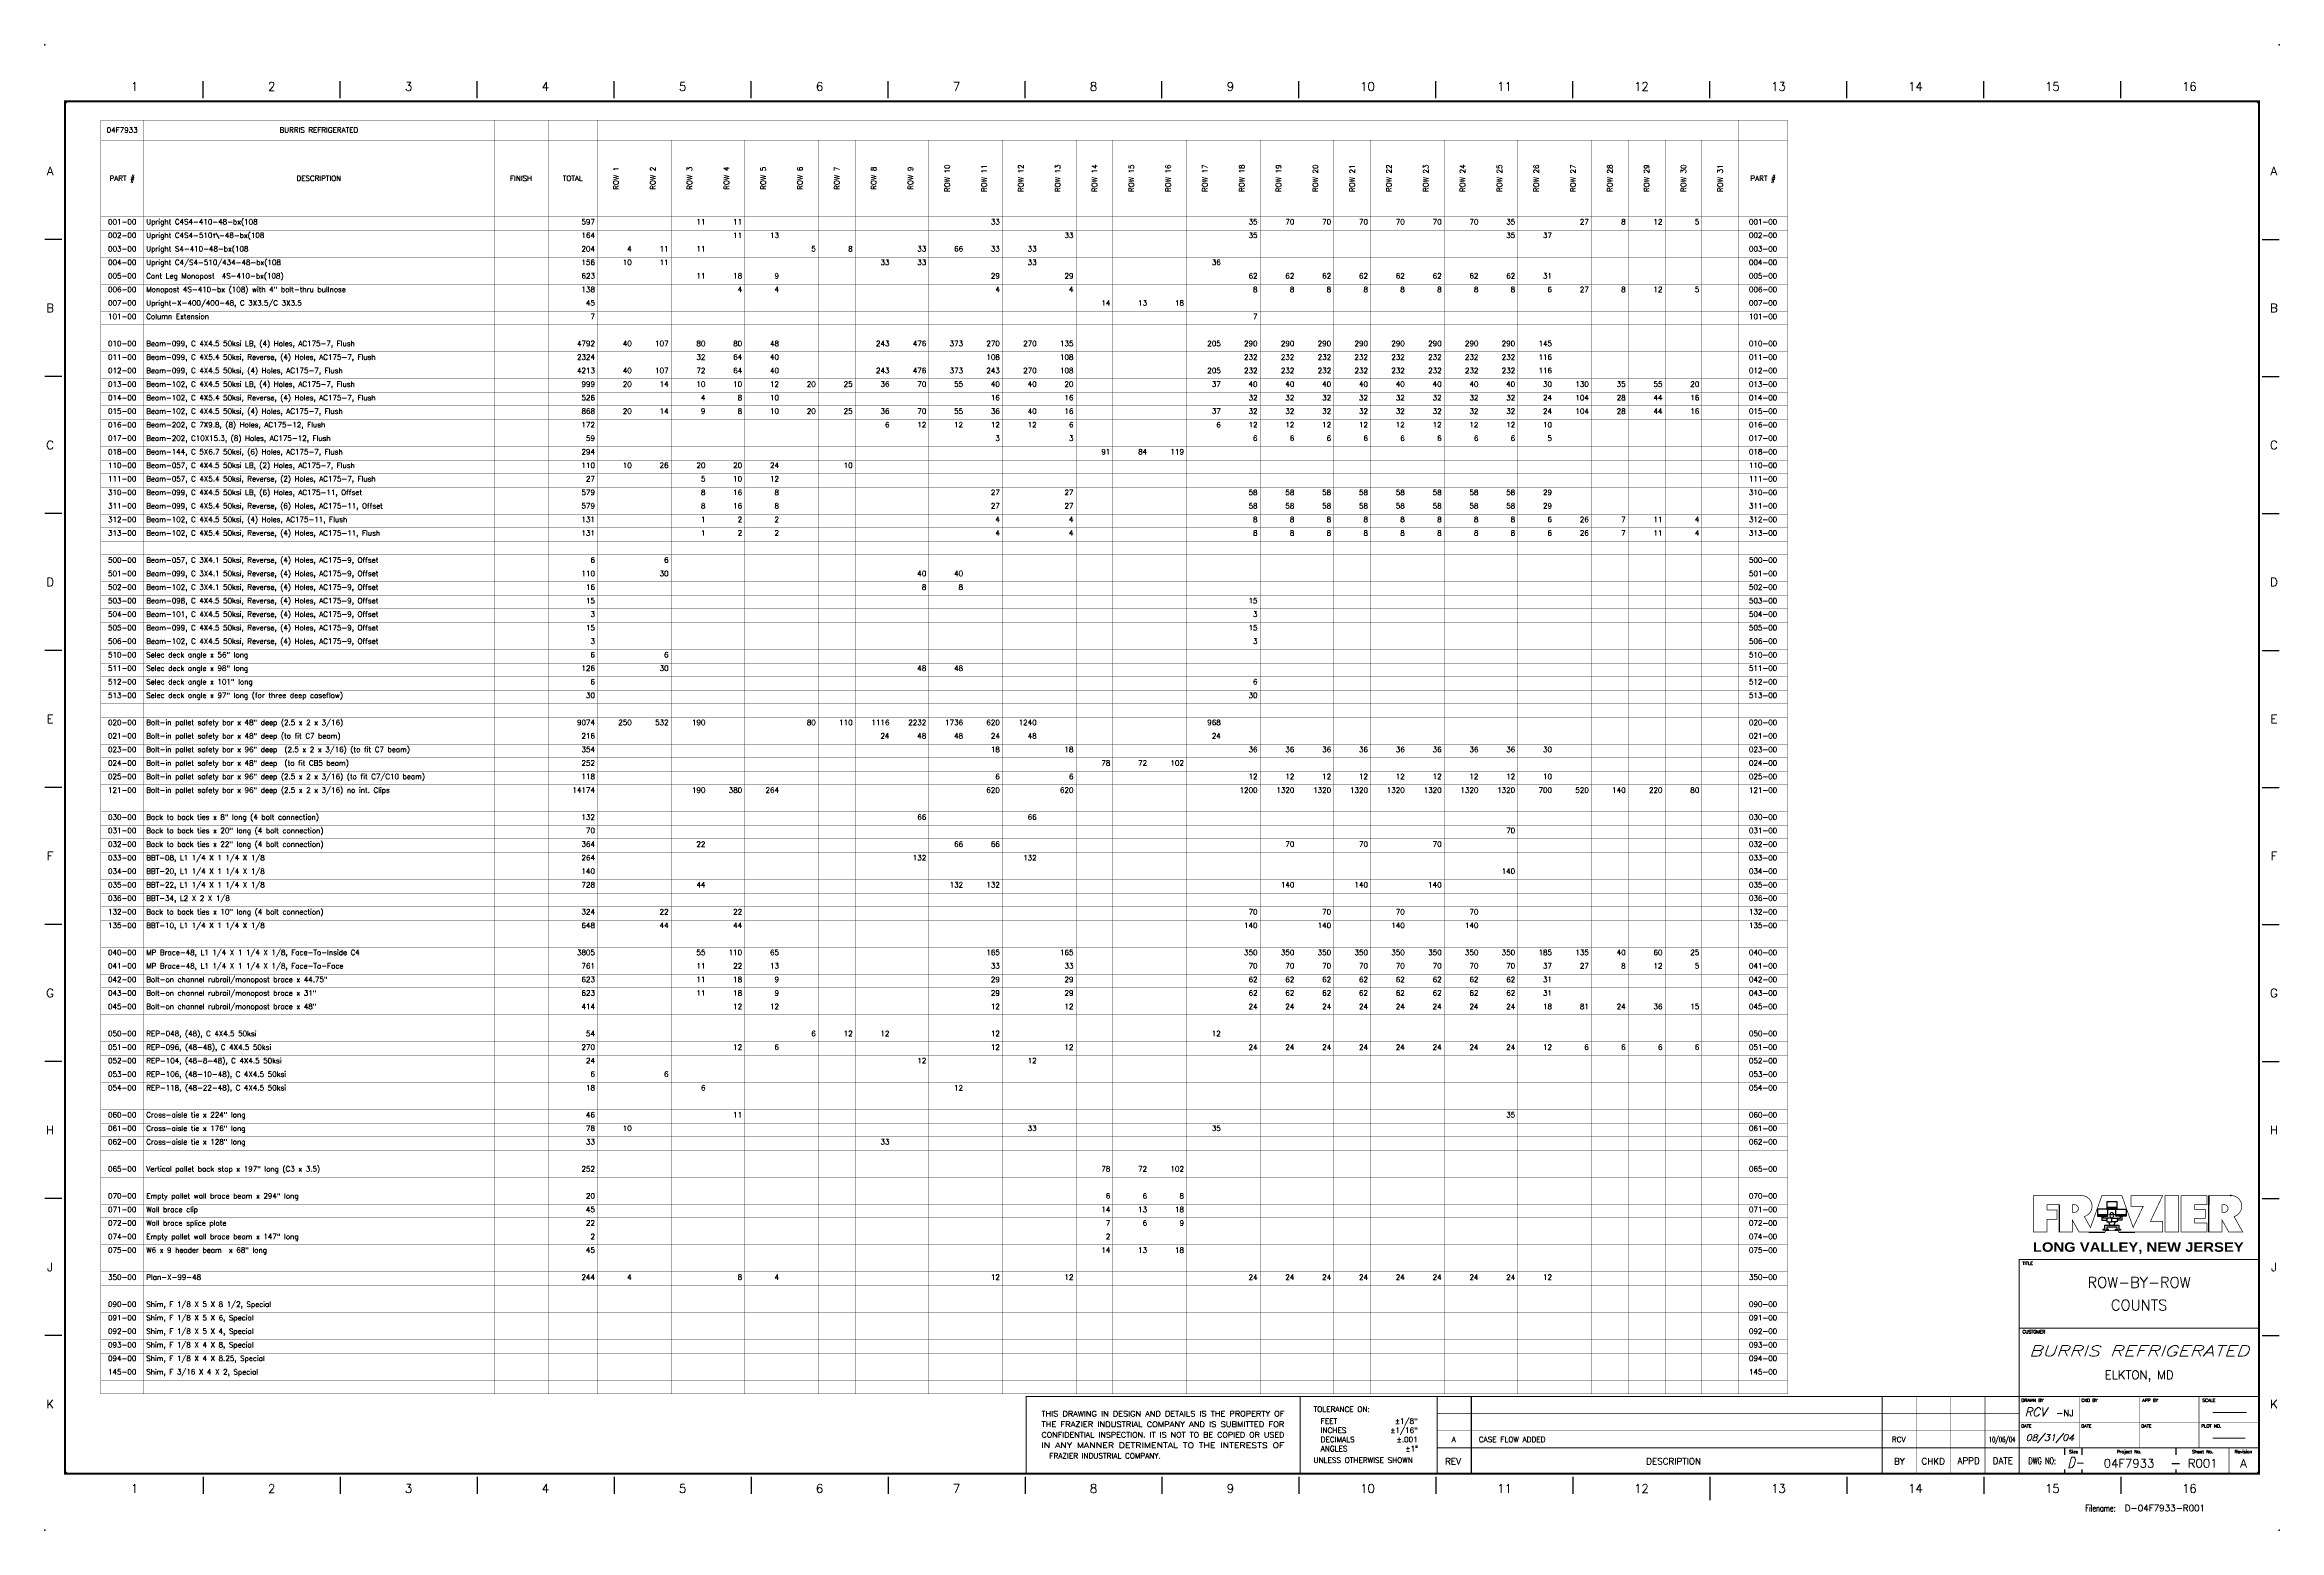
# Model space of a CAD drawing. Extents: x -10 to 1034, y -27 to 667.
import ezdxf
from ezdxf.enums import TextEntityAlignment as Align

# ---------------------------------------------------------------- set-up
doc = ezdxf.new("R2010")
doc.units = 0
doc.header["$LTSCALE"] = 8
doc.header["$MEASUREMENT"] = 0
doc.layers.get('0').update_dxf_attribs({"linetype": 'CONTINUOUS'})
for name, color, linetype in [('BORD', 8, 'CONTINUOUS'), ('FDIM', 2, 'CONTINUOUS'), ('TEXTL', 2, 'CONTINUOUS')]:
    doc.layers.add(name, color=color, linetype=linetype)
doc.styles.add('2THIRDS', font='romans.shx', dxfattribs={"width": 0.7})
doc.styles.add('BOLD', font='BOLD')
doc.styles.add('BORDER', font='SIMPLEX')
doc.styles.add('COMPLEX', font='complex')
doc.styles.add('ITALIC', font='italic')
doc.styles.add('ITALICT', font='italict', dxfattribs={"height": 24})
doc.styles.add('ROMAND', font='romand.shx')
doc.styles.add('SCRIPTC', font='SCRIPTC')
doc.styles.add('SIMPLEX', font='simplex.shx')

# ---------------------------------------------------------------- blocks, each defined once
blk = doc.blocks.new('FLOGO')
at = {"layer": 'BORD'}
for p, q in [((0.378, 0.401), (0.378, 0)), ((2.564, 0.534), (2.564, 0.401)), ((2.564, 0), (2.564, 0.534)), ((0.81, 0), (1.044, 0)), ((1.248, 0), (1.482, 0))]:
    blk.add_line(p, q, dxfattribs=at)
at = {"layer": 'BORD', "const_width": 0.0101}
for points in [[(1.887, 0.534), (1.708, 0.156), (1.887, 0.156), (1.887, 0), (1.248, 0), (1.235, 0.022), (1.057, 0.022), (1.046, 0), (0.668, 0), (0.567, 0.178), (0.567, 0), (0.378, 0), (0.378, 0.401), (0.2, 0.401), (0.2, 0.323), (0.347, 0.323), (0.347, 0.189), (0.2, 0.189), (0.2, 0), (0, 0), (0, 0.534), (0.378, 0.534), (0.645, 0.534), (0.701, 0.534, -0.869818), (0.743, 0.228), (0.834, 0.067), (1.001, 0.534), (1.291, 0.534), (1.457, 0.069), (1.604, 0.378), (1.426, 0.378), (1.426, 0.534), (1.893, 0.534)], [(2.564, 0.534), (2.831, 0.534), (2.564, 0.534), (2.564, 0), (2.753, 0), (2.753, 0.178), (2.854, 0), (3.058, 0), (2.929, 0.228, 0.869818), (2.887, 0.534), (2.831, 0.534)]]:
    blk.add_lwpolyline(points, format="xyb", dxfattribs=at)
for points in [[(0.601, 0.289), (0.567, 0.289), (0.567, 0.401), (0.601, 0.401, -1)], [(2.753, 0.289), (2.753, 0.401), (2.787, 0.401, -1), (2.787, 0.289)]]:
    blk.add_lwpolyline(points, format="xyb", close=True, dxfattribs=at)
at = {"layer": 'BORD'}
for points in [[(0.936, 0.255), (1.089, 0.255), (1.089, 0.337), (0.936, 0.337)], [(1.07, 0.358), (1.224, 0.358), (1.224, 0.44), (1.07, 0.44)], [(1.073, 0.337), (1.221, 0.337), (1.221, 0.358), (1.073, 0.358)], [(1.089, 0.343), (1.137, 0.343), (1.137, 0.352), (1.089, 0.352)], [(1.205, 0.343), (1.157, 0.343), (1.157, 0.352), (1.205, 0.352)], [(1.356, 0.255), (1.203, 0.255), (1.203, 0.337), (1.356, 0.337)], [(0.938, 0.234), (1.086, 0.234), (1.086, 0.255), (0.938, 0.255)], [(0.954, 0.24), (1.002, 0.24), (1.002, 0.25), (0.954, 0.25)], [(1.07, 0.071), (1.07, 0.041), (1.091, 0.041), (1.091, 0.027), (1.021, 0.027), (1.021, 0.041), (1.043, 0.041), (1.043, 0.102), (1.249, 0.102), (1.249, 0.041), (1.271, 0.041), (1.271, 0.027), (1.2, 0.027), (1.2, 0.041), (1.222, 0.041), (1.222, 0.071)], [(1.07, 0.24), (1.022, 0.24), (1.022, 0.25), (1.07, 0.25)], [(1.11, 0.251), (1.11, 0.256), (1.182, 0.256), (1.182, 0.251)], [(1.354, 0.234), (1.206, 0.234), (1.206, 0.255), (1.354, 0.255)], [(1.222, 0.24), (1.27, 0.24), (1.27, 0.25), (1.222, 0.25)], [(1.338, 0.24), (1.29, 0.24), (1.29, 0.25), (1.338, 0.25)]]:
    blk.add_lwpolyline(points, close=True, dxfattribs=at)
at = {"layer": 'BORD', "const_width": 0.0101}
for points in [[(1.921, 0), (1.921, 0.534), (2.121, 0.534), (2.121, 0)], [(2.154, 0), (2.154, 0.534), (2.533, 0.534), (2.533, 0.401), (2.355, 0.401), (2.355, 0.334), (2.51, 0.334), (2.51, 0.2), (2.355, 0.2), (2.355, 0.134), (2.533, 0.134), (2.533, 0)]]:
    blk.add_lwpolyline(points, close=True, dxfattribs=at)
at = {"layer": 'BORD'}
for points in [[(1.07, 0.205), (1.07, 0.15), (1.146, 0.15), (1.146, 0.205), (1.021, 0.205), (1.021, 0.226), (1.034, 0.226), (1.034, 0.234), (0.988, 0.234), (0.988, 0.226), (1.001, 0.226), (1.001, 0.174), (1.07, 0.174)], [(1.096, 0.15), (1.115, 0.102)], [(1.127, 0.205), (1.13, 0.216)], [(1.222, 0.205), (1.222, 0.15), (1.146, 0.15), (1.146, 0.205), (1.271, 0.205), (1.271, 0.226), (1.257, 0.226), (1.257, 0.234), (1.304, 0.234), (1.304, 0.226), (1.291, 0.226), (1.291, 0.174), (1.222, 0.174)], [(1.165, 0.205), (1.162, 0.216)], [(1.196, 0.15), (1.177, 0.102)]]:
    blk.add_lwpolyline(points, dxfattribs=at)
for points in [[(1.174, 0.256, 0.378608), (1.146, 0.285, 0.378608), (1.118, 0.256, 0.378608)], [(1.121, 0.251, 0.351419), (1.123, 0.23), (1.127, 0.225, 0.337041), (1.146, 0.205, 0.337041), (1.165, 0.225), (1.169, 0.23, 0.351419), (1.171, 0.251)]]:
    blk.add_lwpolyline(points, format="xyb", dxfattribs=at)
blk.add_point((2.884, 0.534), dxfattribs=at)
blk.add_point((2.884, 0.534), dxfattribs=at)
blk = doc.blocks.new('sbord_d')
at = {"layer": 'BORD'}
for p, q in [((2, 20.062), (2, 20.312)), ((4, 20.062), (4, 20.312)), ((6, 20.062), (6, 20.312)), ((8, 20.062), (8, 20.312)), ((10, 20.062), (10, 20.312)), ((12, 20.062), (12, 20.312)), ((14, 20.062), (14, 20.312)), ((16, 20.062), (16, 20.312)), ((18, 20.062), (18, 20.312)), ((20, 20.062), (20, 20.312)), ((22, 20.062), (22, 20.312)), ((24, 20.062), (24, 20.312)), ((26, 20.062), (26, 20.312)), ((28, 20.062), (28, 20.312)), ((30, 20.062), (30, 20.312)), ((-0.062, 18), (-0.312, 18)), ((32.063, 18), (32.312, 18)), ((-0.062, 16), (-0.312, 16)), ((32.063, 16), (32.312, 16)), ((-0.062, 14), (-0.312, 14)), ((32.063, 14), (32.312, 14)), ((-0.062, 12), (-0.312, 12)), ((32.063, 12), (32.312, 12)), ((-0.062, 10), (-0.312, 10)), ((32.063, 10), (32.312, 10)), ((-0.062, 8), (-0.312, 8)), ((32.063, 8), (32.312, 8)), ((-0.062, 6), (-0.312, 6)), ((32.063, 6), (32.312, 6)), ((-0.062, 4), (-0.312, 4)), ((32.063, 4), (32.312, 4)), ((-0.062, 2), (-0.312, 2)), ((32.063, 2), (32.312, 2)), ((28.848, 0.821), (28.848, 0.821)), ((29.182, 0.258), (29.182, 0.354)), ((29.432, 0.258), (29.432, 0.354)), ((30.807, 0.258), (30.807, 0.354)), ((29.182, -0.016), (29.182, 0.044)), ((29.432, -0.016), (29.432, 0.044)), ((30.807, -0.016), (30.807, 0.044)), ((2, -0.062), (2, -0.312)), ((4, -0.062), (4, -0.312)), ((6, -0.062), (6, -0.312)), ((8, -0.062), (8, -0.312)), ((10, -0.062), (10, -0.312)), ((12, -0.062), (12, -0.312)), ((14, -0.062), (14, -0.312)), ((16, -0.062), (16, -0.312)), ((18, -0.062), (18, -0.312)), ((20, -0.062), (20, -0.312)), ((22, -0.062), (22, -0.312)), ((24, -0.062), (24, -0.406)), ((26, -0.062), (26, -0.312)), ((28, -0.062), (28, -0.312)), ((30, -0.062), (30, -0.312))]:
    blk.add_line(p, q, dxfattribs=at)
at = {"layer": 'BORD', "const_width": 0.0313}
blk.add_lwpolyline([(-0.016, -0.016), (32.016, -0.016), (32.016, 20.016), (-0.016, 20.016)], close=True, dxfattribs=at)
at = {"layer": 'BORD'}
for points, const_width in [([(28.516, -0.016), (28.516, 0.359), (28.516, 0.734), (28.516, 1.109), (28.516, 2.109), (28.516, 3.109), (32.016, 3.109)], 0.0156), ([(28.516, 2.109), (32.016, 2.109)], 0.0156), ([(18.016, 1.109), (14.016, 1.109), (14.016, -0.016)], 0.0156), ([(20.016, 1.109), (18.016, 1.109), (18.016, -0.016)], 0.0156), ([(28.516, 1.109), (28.016, 1.109), (27.516, 1.109), (27.016, 1.109), (26.516, 1.109), (20.516, 1.109), (20.016, 1.109), (20.016, 0.859)], 0.0156), ([(20.516, 1.109), (20.516, 0.859)], 0.0156), ([(26.516, 1.109), (26.516, 0.859)], 0.0156), ([(27.016, 1.109), (27.016, 0.859)], 0.00781), ([(27.516, 1.109), (27.516, 0.859)], 0.00781), ([(28.016, 1.109), (28.016, 0.859)], 0.00781), ([(28.516, 1.109), (32.016, 1.109)], 0.0156), ([(29.391, 1.109), (29.391, 0.734), (29.391, 0.359)], 0.00781), ([(30.266, 1.109), (30.266, 0.734), (30.266, 0.359)], 0.00781), ([(31.141, 1.109), (31.141, 0.734), (31.141, 0.359)], 0.00781), ([(20.016, 0.859), (20.016, 0.609)], 0.0156), ([(20.016, 0.859), (28.516, 0.859)], 0.00781), ([(20.516, 0.859), (20.516, 0.609)], 0.0156), ([(26.516, 0.859), (26.516, 0.609)], 0.0156), ([(27.016, 0.859), (27.016, 0.609)], 0.00781), ([(27.516, 0.859), (27.516, 0.609)], 0.00781), ([(28.016, 0.859), (28.016, 0.609)], 0.00781), ([(28.516, 0.734), (32.016, 0.734)], 0.00781), ([(20.016, 0.609), (20.016, 0.359)], 0.0156), ([(20.016, 0.359), (28.516, 0.359)], 0.0156), ([(20.016, 0.359), (20.016, 0)], 0.0156), ([(20.016, 0.609), (28.516, 0.609)], 0.00781), ([(20.516, 0.609), (20.516, 0.359)], 0.0156), ([(20.516, 0.359), (20.516, 0)], 0.0156), ([(26.516, 0.609), (26.516, 0.359)], 0.0156), ([(26.516, 0.359), (26.516, 0)], 0.0156), ([(27.016, 0.609), (27.016, 0.359)], 0.00781), ([(27.016, 0.359), (27.016, 0)], 0.00781), ([(27.516, 0.609), (27.516, 0.359)], 0.00781), ([(27.516, 0.359), (27.516, 0)], 0.00781), ([(28.016, 0.609), (28.016, 0.359)], 0.00781), ([(28.016, 0.359), (28.016, 0)], 0.00781), ([(28.516, 0.359), (32.016, 0.359)], 0.0156), ([(31.578, 0.359), (31.578, -0.016)], 0.00781)]:
    blk.add_lwpolyline(points, dxfattribs=dict(at, const_width=const_width))
at = {"layer": 'TEXTL'}
for p in [(-0.312, 20.844), (32.312, 20.844), (0, 20), (32, 20), (0, 0), (32, 0), (-0.312, -0.844), (32.312, -0.844)]:
    blk.add_point(p, dxfattribs=at)
at = {"layer": 'BORD'}
blk.add_blockref('FLOGO', (28.722, 3.509), dxfattribs=at)
at = {"layer": 'BORD', "style": 'ROMAND'}
for s, p in [('1', (1, 20.234)), ('2', (3, 20.234)), ('3', (5, 20.234)), ('4', (7, 20.234)), ('5', (9, 20.234)), ('6', (11, 20.234)), ('7', (13, 20.234)), ('8', (15, 20.234)), ('9', (17, 20.234)), ('10', (19, 20.234)), ('11', (21, 20.234)), ('12', (23, 20.234)), ('13', (25, 20.234)), ('14', (27, 20.234)), ('15', (29, 20.234)), ('16', (31, 20.234)), ('A', (-0.234, 19)), ('A', (32.234, 19)), ('B', (-0.234, 17)), ('B', (32.234, 17)), ('C', (-0.234, 15)), ('C', (32.234, 15)), ('D', (-0.234, 13)), ('D', (32.234, 13)), ('E', (-0.234, 11)), ('E', (32.234, 11)), ('F', (-0.234, 9)), ('F', (32.234, 9)), ('G', (-0.234, 7)), ('G', (32.234, 7)), ('H', (-0.234, 5)), ('H', (32.234, 5)), ('J', (-0.234, 3)), ('J', (32.234, 3)), ('K', (-0.234, 1)), ('K', (32.234, 1)), ('1', (1, -0.234)), ('2', (3, -0.234)), ('3', (5, -0.234)), ('4', (7, -0.234)), ('5', (9, -0.234)), ('6', (11, -0.234)), ('7', (13, -0.234)), ('8', (15, -0.234)), ('9', (17, -0.234)), ('10', (19, -0.234)), ('11', (21, -0.234)), ('12', (23, -0.234)), ('13', (25, -0.234)), ('14', (27, -0.234)), ('15', (29, -0.234)), ('16', (31, -0.234))]:
    blk.add_text(s, height=0.125, dxfattribs=at).set_placement(p, align=Align.MIDDLE)
at = {"layer": 'BORD'}
for s, height, style, width, p, p2 in [('LONG VALLEY, NEW JERSEY', 0.138, 'BOLD', 0.943702, (28.715, 3.222), (31.792, 3.222)), ('THIS DRAWING IN DESIGN AND DETAILS IS THE PROPERTY OF', 0.07812, 'SIMPLEX', 0.958828, (14.24, 0.819), (17.786, 0.819)), ('THE FRAZIER INDUSTRIAL COMPANY AND IS SUBMITTED FOR', 0.07812, 'SIMPLEX', 0.982552, (14.24, 0.665), (17.786, 0.665)), ('CONFIDENTIAL INSPECTION. IT IS NOT TO BE COPIED OR USED', 0.07812, 'SIMPLEX', 0.947391, (14.24, 0.512), (17.786, 0.512)), ('IN ANY MANNER DETRIMENTAL TO THE INTERESTS OF', 0.07812, 'SIMPLEX', 1.101821, (14.24, 0.358), (17.786, 0.358))]:
    blk.add_text(s, height=height, dxfattribs=dict(at, style=style, width=width)).set_placement(p, p2, align=Align.FIT)
for s, height, style, p in [('TITLE', 0.0469, 'BORDER', (28.563, 3.031)), ('CUSTOMER', 0.0469, 'BORDER', (28.563, 2.031)), ('DRAWN BY', 0.0469, 'BORDER', (28.547, 1.031)), ('CKD BY', 0.0469, 'BORDER', (29.422, 1.031)), ('APP BY', 0.0469, 'BORDER', (30.313, 1.031)), ('SCALE', 0.0469, 'BORDER', (31.188, 1.031)), ('TOLERANCE ON:', 0.07812, 'SIMPLEX', (18.213, 0.884)), ('FEET', 0.0781, 'SIMPLEX', (18.317, 0.711)), ('INCHES', 0.0781, 'SIMPLEX', (18.317, 0.577)), ('DATE', 0.0469, 'BORDER', (28.547, 0.656)), ('-NJ', 0.0938, 'SIMPLEX', (29.054, 0.821)), ('DATE', 0.0469, 'BORDER', (29.422, 0.656)), ('DATE', 0.0469, 'BORDER', (30.297, 0.656)), ('PLOT NO.', 0.0469, 'BORDER', (31.172, 0.656)), ('ANGLES', 0.0781, 'SIMPLEX', (18.317, 0.309)), ('DECIMALS', 0.0781, 'SIMPLEX', (18.317, 0.443)), ('UNLESS OTHERWISE SHOWN', 0.07812, 'SIMPLEX', (18.212, 0.14))]:
    blk.add_text(s, height=height, dxfattribs=dict(at, style=style)).set_placement(p)
at = {"layer": 'BORD', "style": 'SIMPLEX'}
for s, p in [('%%p1/16"', (19.735, 0.577)), ('%%p1/8"', (19.735, 0.711)), ('%%p.001', (19.735, 0.443)), ('%%p1%%d', (19.735, 0.309))]:
    blk.add_text(s, height=0.0781, dxfattribs=at).set_placement(p, align=Align.RIGHT)
at = {"layer": 'BORD'}
for s, height, style, p in [('Size', 0.0469, 'BORDER', (29.307, 0.281)), ('Project No.', 0.04688, 'BORDER', (30.12, 0.281)), ('Sheet No.', 0.0469, 'BORDER', (31.193, 0.281)), ('Revision', 0.0469, 'BORDER', (31.789, 0.281)), ('FRAZIER INDUSTRIAL COMPANY.', 0.07812, 'SIMPLEX', (15.169, 0.204)), ('REV', 0.0938, 'BORDER', (20.25, 0.117)), ('DESCRIPTION', 0.09375, 'BORDER', (23.469, 0.117)), ('BY', 0.0938, 'BORDER', (26.766, 0.117)), ('CHKD', 0.0938, 'BORDER', (27.259, 0.117)), ('APPD', 0.0938, 'SIMPLEX', (27.776, 0.124)), ('DATE', 0.0938, 'SIMPLEX', (28.276, 0.124))]:
    blk.add_text(s, height=height, dxfattribs=dict(at, style=style)).set_placement(p, align=Align.CENTER)
at = {"layer": 'BORD', "style": '2THIRDS', "width": 0.7}
for s, p in [('DWG NO:', (28.851, 0.124)), ('Filename:', (29.703, -0.567))]:
    blk.add_text(s, height=0.0938, dxfattribs=at).set_placement(p, align=Align.CENTER)
at = {"layer": 'BORD', "style": 'ROMAND', "oblique": 15, "width": 0.75}
for s, height, p in [('D-', 0.1562, (29.218, 0.067)), ('-', 0.188, (30.7, 0.051))]:
    blk.add_text(s, height=height, dxfattribs=at).set_placement(p)
at = {"layer": 'TEXTL', "flags": 8}
for tag, height, style, p in [('TITLE1', 0.156, 'COMPLEX', (30.266, 2.776)), ('TITLE2', 0.156, 'COMPLEX', (30.266, 2.443)), ('CHK', 0.0938, 'SIMPLEX', (29.828, 0.883)), ('APP', 0.0938, 'SIMPLEX', (30.703, 0.883)), ('JOB#', 0.125, 'ROMAND', (30.12, 0.133)), ('SHT', 0.125, 'ROMAND', (31.193, 0.133)), ('REV', 0.125, 'ROMAND', (31.789, 0.133))]:
    blk.add_attdef(tag, text='', height=height, dxfattribs=dict(at, style=style)).set_placement(p, align=Align.MIDDLE)
for tag, height, style, width, p, p2 in [('CUSTOMER', 0.156, 'ITALICT', 2.333901, (28.655, 1.697), (31.867, 1.697)), ('CAPP', 0.0781, 'SIMPLEX', 1.292308, (27.588, 0.944), (27.963, 0.944)), ('CDT', 0.0781, 'SIMPLEX', 1.866, (28.071, 0.943), (28.46, 0.943)), ('BAPP', 0.0781, 'SIMPLEX', 1.292308, (27.588, 0.683), (27.963, 0.683)), ('BDT', 0.0781, 'SIMPLEX', 1.866, (28.071, 0.683), (28.46, 0.683)), ('SCALE', 0.0938, 'SIMPLEX', 1.702732, (31.234, 0.837), (31.941, 0.837)), ('AAPP', 0.0781, 'SIMPLEX', 1.275949, (27.588, 0.443), (27.963, 0.443)), ('ADT', 0.0781, 'SIMPLEX', 1.833263, (28.071, 0.443), (28.46, 0.443)), ('DATE', 0.0938, 'ITALIC', 1.795034, (28.609, 0.462), (29.315, 0.462)), ('CHKDT', 0.0938, 'SIMPLEX', 1.555556, (29.484, 0.462), (30.172, 0.462)), ('APPDT', 0.0938, 'SIMPLEX', 1.555556, (30.359, 0.462), (31.047, 0.462)), ('PLOT#', 0.0938, 'SIMPLEX', 8.555556, (31.234, 0.462), (31.922, 0.462))]:
    blk.add_attdef(tag, text='', height=height, dxfattribs=dict(at, style=style, width=width)).set_placement(p, p2, align=Align.FIT)
for tag, height, style, p in [('LOCATION', 0.125, 'COMPLEX', (30.266, 1.364)), ('REVC', 0.0781, 'SIMPLEX', (20.259, 0.945)), ('CBY', 0.0781, 'ROMAND', (26.755, 0.943)), ('CCHK', 0.0781, 'SIMPLEX', (27.255, 0.943)), ('REVB', 0.0781, 'SIMPLEX', (20.259, 0.695)), ('BBY', 0.0781, 'ROMAND', (26.755, 0.683)), ('BCHK', 0.0781, 'SIMPLEX', (27.255, 0.683)), ('REVA', 0.0781, 'SIMPLEX', (20.259, 0.445)), ('ABY', 0.0781, 'ROMAND', (26.755, 0.443)), ('ACHK', 0.0781, 'SIMPLEX', (27.255, 0.443))]:
    blk.add_attdef(tag, text='', height=height, dxfattribs=dict(at, style=style)).set_placement(p, align=Align.CENTER)
for tag, p, height, style in [('REVCDESC', (20.625, 0.943), 0.0781, 'SIMPLEX'), ('REVBDESC', (20.625, 0.683), 0.0781, 'SIMPLEX'), ('DRBY', (28.593, 0.821), 0.125, 'SCRIPTC'), ('REVADESC', (20.625, 0.443), 0.0781, 'SIMPLEX'), ('DWG#', (30.055, -0.566), 0.0938, 'ROMAND')]:
    blk.add_attdef(tag, p, '', height=height, dxfattribs=dict(at, style=style))
blk = doc.blocks.new('*U2')
at = {"layer": 'FDIM', "style": 'SIMPLEX'}
for s, height, p in [('04F7933', 0.0926, (0.379, -0.223)), ('BURRIS REFRIGERATED', 0.09259, (3.861, -0.223)), ('PART #', 0.0926, (0.379, -1.078)), ('DESCRIPTION', 0.09259, (3.861, -1.078)), ('FINISH', 0.0926, (7.442, -1.078)), ('TOTAL', 0.0926, (8.359, -1.078)), ('PART #', 0.0926, (29.437, -1.078)), ('001-00', 0.0926, (0.379, -1.847)), ('001-00', 0.0926, (29.437, -1.847)), ('002-00', 0.0926, (0.379, -2.087)), ('003-00', 0.0926, (0.379, -2.326)), ('002-00', 0.0926, (29.437, -2.087)), ('003-00', 0.0926, (29.437, -2.326)), ('004-00', 0.0926, (0.379, -2.566)), ('005-00', 0.0926, (0.379, -2.806)), ('004-00', 0.0926, (29.437, -2.566)), ('005-00', 0.0926, (29.437, -2.806)), ('006-00', 0.0926, (0.379, -3.045)), ('006-00', 0.0926, (29.437, -3.045)), ('007-00', 0.0926, (0.379, -3.285)), ('101-00', 0.0926, (0.379, -3.524)), ('007-00', 0.0926, (29.437, -3.285)), ('101-00', 0.0926, (29.437, -3.524)), ('010-00', 0.0926, (0.379, -4.003)), ('010-00', 0.0926, (29.437, -4.003)), ('011-00', 0.0926, (0.379, -4.243)), ('011-00', 0.0926, (29.437, -4.243)), ('012-00', 0.0926, (0.379, -4.483)), ('013-00', 0.0926, (0.379, -4.722)), ('012-00', 0.0926, (29.437, -4.483)), ('013-00', 0.0926, (29.437, -4.722)), ('014-00', 0.0926, (0.379, -4.962)), ('015-00', 0.0926, (0.379, -5.201)), ('014-00', 0.0926, (29.437, -4.962)), ('015-00', 0.0926, (29.437, -5.201)), ('016-00', 0.0926, (0.379, -5.441)), ('016-00', 0.0926, (29.437, -5.441)), ('017-00', 0.0926, (0.379, -5.681)), ('018-00', 0.0926, (0.379, -5.92)), ('017-00', 0.0926, (29.437, -5.681)), ('018-00', 0.0926, (29.437, -5.92)), ('110-00', 0.0926, (0.379, -6.16)), ('111-00', 0.0926, (0.379, -6.399)), ('110-00', 0.0926, (29.437, -6.16)), ('111-00', 0.0926, (29.437, -6.399)), ('310-00', 0.0926, (0.379, -6.639)), ('310-00', 0.0926, (29.437, -6.639)), ('311-00', 0.0926, (0.379, -6.878)), ('312-00', 0.0926, (0.379, -7.118)), ('311-00', 0.0926, (29.437, -6.878)), ('312-00', 0.0926, (29.437, -7.118)), ('313-00', 0.0926, (0.379, -7.358)), ('313-00', 0.0926, (29.437, -7.358)), ('500-00', 0.0926, (0.379, -7.837)), ('500-00', 0.0926, (29.437, -7.837)), ('501-00', 0.0926, (0.379, -8.076)), ('502-00', 0.0926, (0.379, -8.316)), ('501-00', 0.0926, (29.437, -8.076)), ('502-00', 0.0926, (29.437, -8.316)), ('503-00', 0.0926, (0.379, -8.556)), ('504-00', 0.0926, (0.379, -8.795)), ('503-00', 0.0926, (29.437, -8.556)), ('504-00', 0.0926, (29.437, -8.795)), ('505-00', 0.0926, (0.379, -9.035)), ('505-00', 0.0926, (29.437, -9.035)), ('506-00', 0.0926, (0.379, -9.274)), ('510-00', 0.0926, (0.379, -9.514)), ('506-00', 0.0926, (29.437, -9.274)), ('510-00', 0.0926, (29.437, -9.514)), ('511-00', 0.0926, (0.379, -9.753)), ('511-00', 0.0926, (29.437, -9.753)), ('512-00', 0.0926, (0.379, -9.993)), ('513-00', 0.0926, (0.379, -10.233)), ('512-00', 0.0926, (29.437, -9.993)), ('513-00', 0.0926, (29.437, -10.233)), ('020-00', 0.0926, (0.379, -10.712)), ('020-00', 0.0926, (29.437, -10.712)), ('021-00', 0.0926, (0.379, -10.951)), ('021-00', 0.0926, (29.437, -10.951)), ('023-00', 0.0926, (0.379, -11.191)), ('024-00', 0.0926, (0.379, -11.431)), ('023-00', 0.0926, (29.437, -11.191)), ('024-00', 0.0926, (29.437, -11.431)), ('025-00', 0.0926, (0.379, -11.67)), ('121-00', 0.0926, (0.379, -11.91)), ('025-00', 0.0926, (29.437, -11.67)), ('121-00', 0.0926, (29.437, -11.91)), ('030-00', 0.0926, (0.379, -12.389)), ('031-00', 0.0926, (0.379, -12.628)), ('030-00', 0.0926, (29.437, -12.389)), ('031-00', 0.0926, (29.437, -12.628)), ('032-00', 0.0926, (0.379, -12.868)), ('033-00', 0.0926, (0.379, -13.108)), ('032-00', 0.0926, (29.437, -12.868)), ('033-00', 0.0926, (29.437, -13.108)), ('034-00', 0.0926, (0.379, -13.347)), ('034-00', 0.0926, (29.437, -13.347)), ('035-00', 0.0926, (0.379, -13.587)), ('036-00', 0.0926, (0.379, -13.826)), ('035-00', 0.0926, (29.437, -13.587)), ('036-00', 0.0926, (29.437, -13.826)), ('132-00', 0.0926, (0.379, -14.066)), ('135-00', 0.0926, (0.379, -14.306)), ('132-00', 0.0926, (29.437, -14.066)), ('135-00', 0.0926, (29.437, -14.306)), ('040-00', 0.0926, (0.379, -14.785)), ('041-00', 0.0926, (0.379, -15.024)), ('040-00', 0.0926, (29.437, -14.785)), ('041-00', 0.0926, (29.437, -15.024)), ('042-00', 0.0926, (0.379, -15.264)), ('043-00', 0.0926, (0.379, -15.503)), ('042-00', 0.0926, (29.437, -15.264)), ('043-00', 0.0926, (29.437, -15.503)), ('045-00', 0.0926, (0.379, -15.743)), ('045-00', 0.0926, (29.437, -15.743)), ('050-00', 0.0926, (0.379, -16.222)), ('050-00', 0.0926, (29.437, -16.222)), ('051-00', 0.0926, (0.379, -16.462)), ('052-00', 0.0926, (0.379, -16.701)), ('051-00', 0.0926, (29.437, -16.462)), ('052-00', 0.0926, (29.437, -16.701)), ('053-00', 0.0926, (0.379, -16.941)), ('053-00', 0.0926, (29.437, -16.941)), ('054-00', 0.0926, (0.379, -17.181)), ('054-00', 0.0926, (29.437, -17.181)), ('060-00', 0.0926, (0.379, -17.66)), ('061-00', 0.0926, (0.379, -17.899)), ('060-00', 0.0926, (29.437, -17.66)), ('061-00', 0.0926, (29.437, -17.899)), ('062-00', 0.0926, (0.379, -18.139)), ('062-00', 0.0926, (29.437, -18.139)), ('065-00', 0.0926, (0.379, -18.618)), ('065-00', 0.0926, (29.437, -18.618)), ('070-00', 0.0926, (0.379, -19.097)), ('071-00', 0.0926, (0.379, -19.337)), ('070-00', 0.0926, (29.437, -19.097)), ('071-00', 0.0926, (29.437, -19.337)), ('072-00', 0.0926, (0.379, -19.576)), ('074-00', 0.0926, (0.379, -19.816)), ('072-00', 0.0926, (29.437, -19.576)), ('074-00', 0.0926, (29.437, -19.816)), ('075-00', 0.0926, (0.379, -20.056)), ('075-00', 0.0926, (29.437, -20.056)), ('350-00', 0.0926, (0.379, -20.535)), ('350-00', 0.0926, (29.437, -20.535)), ('090-00', 0.0926, (0.379, -21.014)), ('090-00', 0.0926, (29.437, -21.014)), ('091-00', 0.0926, (0.379, -21.253)), ('091-00', 0.0926, (29.437, -21.253)), ('092-00', 0.0926, (0.379, -21.493)), ('093-00', 0.0926, (0.379, -21.733)), ('092-00', 0.0926, (29.437, -21.493)), ('093-00', 0.0926, (29.437, -21.733)), ('094-00', 0.0926, (0.379, -21.972)), ('145-00', 0.0926, (0.379, -22.212)), ('094-00', 0.0926, (29.437, -21.972)), ('145-00', 0.0926, (29.437, -22.212))]:
    blk.add_text(s, height=height, dxfattribs=at).set_placement(p, align=Align.CENTER)
for s, p in [('ROW 1', (9.17, -1.031)), ('ROW 2', (9.821, -1.031)), ('ROW 3', (10.473, -1.031)), ('ROW 4', (11.125, -1.031)), ('ROW 5', (11.777, -1.031)), ('ROW 6', (12.429, -1.031)), ('ROW 7', (13.081, -1.031)), ('ROW 8', (13.733, -1.031)), ('ROW 9', (14.384, -1.031)), ('ROW 10', (15.036, -1.031)), ('ROW 11', (15.688, -1.031)), ('ROW 12', (16.34, -1.031)), ('ROW 13', (16.992, -1.031)), ('ROW 14', (17.644, -1.031)), ('ROW 15', (18.296, -1.031)), ('ROW 16', (18.947, -1.031)), ('ROW 17', (19.599, -1.031)), ('ROW 18', (20.251, -1.031)), ('ROW 19', (20.903, -1.031)), ('ROW 20', (21.555, -1.031)), ('ROW 21', (22.207, -1.031)), ('ROW 22', (22.858, -1.031)), ('ROW 23', (23.51, -1.031)), ('ROW 24', (24.162, -1.031)), ('ROW 25', (24.814, -1.031)), ('ROW 26', (25.466, -1.031)), ('ROW 27', (26.118, -1.031)), ('ROW 28', (26.77, -1.031)), ('ROW 29', (27.421, -1.031)), ('ROW 30', (28.073, -1.031)), ('ROW 31', (28.725, -1.031))]:
    blk.add_text(s, height=0.0926, rotation=90, dxfattribs=at).set_placement(p, align=Align.CENTER)
for s, p in [('Upright C4S4-410-48-bx(108', (0.805, -1.847)), ('Upright C4S4-510^\\-48-bx(108', (0.805, -2.087)), ('Upright S4-410-48-bx(108', (0.805, -2.326)), ('Cant Leg Monopost  4S-410-bx(108)', (0.805, -2.806)), ('Upright C4/S4-510/434-48-bx(108', (0.805, -2.566)), ('Monopost 4S-410-bx (108) with 4" bolt-thru bullnose', (0.805, -3.045)), ('Column Extension', (0.805, -3.524)), ('Upright-X-400/400-48, C 3X3.5/C 3X3.5', (0.805, -3.285)), ('Beam-099, C 4X4.5 50ksi LB, (4) Holes, AC175-7, Flush', (0.805, -4.003)), ('Beam-099, C 4X5.4 50ksi, Reverse, (4) Holes, AC175-7, Flush', (0.805, -4.243)), ('Beam-099, C 4X4.5 50ksi, (4) Holes, AC175-7, Flush', (0.805, -4.483)), ('Beam-102, C 4X4.5 50ksi LB, (4) Holes, AC175-7, Flush', (0.805, -4.722)), ('Beam-102, C 4X5.4 50ksi, Reverse, (4) Holes, AC175-7, Flush', (0.805, -4.962)), ('Beam-102, C 4X4.5 50ksi, (4) Holes, AC175-7, Flush ', (0.805, -5.201)), ('Beam-202, C 7X9.8, (8) Holes, AC175-12, Flush', (0.805, -5.441)), ('Beam-202, C10X15.3, (8) Holes, AC175-12, Flush', (0.805, -5.681)), ('Beam-144, C 5X6.7 50ksi, (6) Holes, AC175-7, Flush', (0.805, -5.92)), ('Beam-057, C 4X4.5 50ksi LB, (2) Holes, AC175-7, Flush', (0.805, -6.16)), ('Beam-057, C 4X5.4 50ksi, Reverse, (2) Holes, AC175-7, Flush', (0.805, -6.399)), ('Beam-099, C 4X4.5 50ksi LB, (6) Holes, AC175-11, Offset', (0.805, -6.639)), ('Beam-099, C 4X5.4 50ksi, Reverse, (6) Holes, AC175-11, Offset', (0.805, -6.878)), ('Beam-102, C 4X4.5 50ksi, (4) Holes, AC175-11, Flush', (0.805, -7.118)), ('Beam-102, C 4X5.4 50ksi, Reverse, (4) Holes, AC175-11, Flush', (0.805, -7.358)), ('Beam-057, C 3X4.1 50ksi, Reverse, (4) Holes, AC175-9, Offset', (0.805, -7.837)), ('Beam-099, C 3X4.1 50ksi, Reverse, (4) Holes, AC175-9, Offset', (0.805, -8.076)), ('Beam-102, C 3X4.1 50ksi, Reverse, (4) Holes, AC175-9, Offset', (0.805, -8.316)), ('Beam-098, C 4X4.5 50ksi, Reverse, (4) Holes, AC175-9, Offset', (0.805, -8.556)), ('Beam-101, C 4X4.5 50ksi, Reverse, (4) Holes, AC175-9, Offset', (0.805, -8.795)), ('Beam-099, C 4X4.5 50ksi, Reverse, (4) Holes, AC175-9, Offset', (0.805, -9.035)), ('Selec deck angle x 56" long', (0.805, -9.514)), ('Beam-102, C 4X4.5 50ksi, Reverse, (4) Holes, AC175-9, Offset', (0.805, -9.274)), ('Selec deck angle x 98" long', (0.805, -9.753)), ('Selec deck angle x 101" long', (0.805, -9.993)), ('Selec deck angle x 97" long (for three deep caseflow)', (0.805, -10.233)), ('Bolt-in pallet safety bar x 48" deep (2.5 x 2 x 3/16)', (0.805, -10.712)), ('Bolt-in pallet safety bar x 48" deep (to fit C7 beam)', (0.805, -10.951)), ('Bolt-in pallet safety bar x 96" deep  (2.5 x 2 x 3/16) (to fit C7 beam)', (0.805, -11.191)), ('Bolt-in pallet safety bar x 48" deep  (to fit CB5 beam)', (0.805, -11.431)), ('Bolt-in pallet safety bar x 96" deep (2.5 x 2 x 3/16) (to fit C7/C10 beam)', (0.805, -11.67)), ('Bolt-in pallet safety bar x 96" deep (2.5 x 2 x 3/16) no int. Clips', (0.805, -11.91)), ('Back to back ties x 8" long (4 bolt connection)', (0.805, -12.389)), ('Back to back ties x 20" long (4 bolt connection)', (0.805, -12.628)), ('Back to back ties x 22" long (4 bolt connection)', (0.805, -12.868)), ('BBT-08, L1 1/4 X 1 1/4 X 1/8', (0.805, -13.108)), ('BBT-20, L1 1/4 X 1 1/4 X 1/8', (0.805, -13.347)), ('BBT-22, L1 1/4 X 1 1/4 X 1/8', (0.805, -13.587)), ('BBT-34, L2 X 2 X 1/8', (0.805, -13.826)), ('Back to back ties x 10" long (4 bolt connection)', (0.805, -14.066)), ('BBT-10, L1 1/4 X 1 1/4 X 1/8', (0.805, -14.306)), ('MP Brace-48, L1 1/4 X 1 1/4 X 1/8, Face-To-Inside C4', (0.805, -14.785)), ('MP Brace-48, L1 1/4 X 1 1/4 X 1/8, Face-To-Face', (0.805, -15.024)), ('Bolt-on channel rubrail/monopost brace x 44.75"', (0.805, -15.264)), ('Bolt-on channel rubrail/monopost brace x 31"', (0.805, -15.503)), ('Bolt-on channel rubrail/monopost brace x 48"', (0.805, -15.743)), ('REP-048, (48), C 4X4.5 50ksi', (0.805, -16.222)), ('REP-096, (48-48), C 4X4.5 50ksi', (0.805, -16.462)), ('REP-104, (48-8-48), C 4X4.5 50ksi', (0.805, -16.701)), ('REP-106, (48-10-48), C 4X4.5 50ksi', (0.805, -16.941)), ('REP-118, (48-22-48), C 4X4.5 50ksi', (0.805, -17.181)), ('Cross-aisle tie x 224" long', (0.805, -17.66)), ('Cross-aisle tie x 176" long', (0.805, -17.899)), ('Cross-aisle tie x 128" long', (0.805, -18.139)), ('Vertical pallet back stop x 197" long (C3 x 3.5)', (0.805, -18.618)), ('Wall brace clip', (0.805, -19.337)), ('Empty pallet wall brace beam x 294" long', (0.805, -19.097)), ('Wall brace splice plate', (0.805, -19.576)), ('Empty pallet wall brace beam x 147" long', (0.805, -19.816)), ('W6 x 9 header beam  x 68" long', (0.805, -20.056)), ('Plan-X-99-48', (0.805, -20.535)), ('Shim, F 1/8 X 5 X 8 1/2, Special', (0.805, -21.014)), ('Shim, F 1/8 X 5 X 6, Special', (0.805, -21.253)), ('Shim, F 1/8 X 5 X 4, Special', (0.805, -21.493)), ('Shim, F 1/8 X 4 X 8, Special', (0.805, -21.733)), ('Shim, F 1/8 X 4 X 8.25, Special', (0.805, -21.972)), ('Shim, F 3/16 X 4 X 2, Special', (0.805, -22.212))]:
    blk.add_text(s, height=0.09259, dxfattribs=at).set_placement(p)
for s, p in [('597', (8.751, -1.847)), ('11', (10.707, -1.847)), ('11', (11.358, -1.847)), ('33', (15.921, -1.847)), ('35', (20.484, -1.847)), ('70', (21.136, -1.847)), ('70', (21.788, -1.847)), ('70', (22.44, -1.847)), ('70', (23.092, -1.847)), ('70', (23.744, -1.847)), ('70', (24.396, -1.847)), ('35', (25.047, -1.847)), ('27', (26.351, -1.847)), ('8', (27.003, -1.847)), ('12', (27.655, -1.847)), ('5', (28.307, -1.847)), ('204', (8.751, -2.326)), ('164', (8.751, -2.087)), ('4', (9.403, -2.326)), ('11', (10.055, -2.326)), ('11', (10.707, -2.326)), ('11', (11.358, -2.087)), ('13', (12.01, -2.087)), ('5', (12.662, -2.326)), ('8', (13.314, -2.326)), ('33', (14.618, -2.326)), ('66', (15.27, -2.326)), ('33', (15.921, -2.326)), ('33', (16.573, -2.326)), ('33', (17.225, -2.087)), ('35', (20.484, -2.087)), ('35', (25.047, -2.087)), ('37', (25.699, -2.087)), ('623', (8.751, -2.806)), ('156', (8.751, -2.566)), ('10', (9.403, -2.566)), ('11', (10.055, -2.566)), ('11', (10.707, -2.806)), ('18', (11.358, -2.806)), ('9', (12.01, -2.806)), ('33', (13.966, -2.566)), ('33', (14.618, -2.566)), ('29', (15.921, -2.806)), ('33', (16.573, -2.566)), ('29', (17.225, -2.806)), ('36', (19.833, -2.566)), ('62', (20.484, -2.806)), ('62', (21.136, -2.806)), ('62', (21.788, -2.806)), ('62', (22.44, -2.806)), ('62', (23.092, -2.806)), ('62', (23.744, -2.806)), ('62', (24.396, -2.806)), ('62', (25.047, -2.806)), ('31', (25.699, -2.806)), ('138', (8.751, -3.045)), ('4', (11.358, -3.045)), ('4', (12.01, -3.045)), ('4', (15.921, -3.045)), ('4', (17.225, -3.045)), ('8', (20.484, -3.045)), ('8', (21.136, -3.045)), ('8', (21.788, -3.045)), ('8', (22.44, -3.045)), ('8', (23.092, -3.045)), ('8', (23.744, -3.045)), ('8', (24.396, -3.045)), ('8', (25.047, -3.045)), ('6', (25.699, -3.045)), ('27', (26.351, -3.045)), ('8', (27.003, -3.045)), ('12', (27.655, -3.045)), ('5', (28.307, -3.045)), ('45', (8.751, -3.285)), ('7', (8.751, -3.524)), ('14', (17.877, -3.285)), ('13', (18.529, -3.285)), ('18', (19.181, -3.285)), ('7', (20.484, -3.524)), ('4792', (8.751, -4.003)), ('40', (9.403, -4.003)), ('107', (10.055, -4.003)), ('80', (10.707, -4.003)), ('80', (11.358, -4.003)), ('48', (12.01, -4.003)), ('243', (13.966, -4.003)), ('476', (14.618, -4.003)), ('373', (15.27, -4.003)), ('270', (15.921, -4.003)), ('270', (16.573, -4.003)), ('135', (17.225, -4.003)), ('205', (19.833, -4.003)), ('290', (20.484, -4.003)), ('290', (21.136, -4.003)), ('290', (21.788, -4.003)), ('290', (22.44, -4.003)), ('290', (23.092, -4.003)), ('290', (23.744, -4.003)), ('290', (24.396, -4.003)), ('290', (25.047, -4.003)), ('145', (25.699, -4.003)), ('2324', (8.751, -4.243)), ('32', (10.707, -4.243)), ('64', (11.358, -4.243)), ('40', (12.01, -4.243)), ('108', (15.921, -4.243)), ('108', (17.225, -4.243)), ('232', (20.484, -4.243)), ('232', (21.136, -4.243)), ('232', (21.788, -4.243)), ('232', (22.44, -4.243)), ('232', (23.092, -4.243)), ('232', (23.744, -4.243)), ('232', (24.396, -4.243)), ('232', (25.047, -4.243)), ('116', (25.699, -4.243)), ('4213', (8.751, -4.483)), ('999', (8.751, -4.722)), ('40', (9.403, -4.483)), ('20', (9.403, -4.722)), ('107', (10.055, -4.483)), ('14', (10.055, -4.722)), ('72', (10.707, -4.483)), ('10', (10.707, -4.722)), ('64', (11.358, -4.483)), ('10', (11.358, -4.722)), ('40', (12.01, -4.483)), ('12', (12.01, -4.722)), ('20', (12.662, -4.722)), ('25', (13.314, -4.722)), ('243', (13.966, -4.483)), ('36', (13.966, -4.722)), ('476', (14.618, -4.483)), ('70', (14.618, -4.722)), ('373', (15.27, -4.483)), ('55', (15.27, -4.722)), ('243', (15.921, -4.483)), ('40', (15.921, -4.722)), ('270', (16.573, -4.483)), ('40', (16.573, -4.722)), ('108', (17.225, -4.483)), ('20', (17.225, -4.722)), ('205', (19.833, -4.483)), ('37', (19.833, -4.722)), ('232', (20.484, -4.483)), ('40', (20.484, -4.722)), ('232', (21.136, -4.483)), ('40', (21.136, -4.722)), ('232', (21.788, -4.483)), ('40', (21.788, -4.722)), ('232', (22.44, -4.483)), ('40', (22.44, -4.722)), ('232', (23.092, -4.483)), ('40', (23.092, -4.722)), ('232', (23.744, -4.483)), ('40', (23.744, -4.722)), ('232', (24.396, -4.483)), ('40', (24.396, -4.722)), ('232', (25.047, -4.483)), ('40', (25.047, -4.722)), ('116', (25.699, -4.483)), ('30', (25.699, -4.722)), ('130', (26.351, -4.722)), ('35', (27.003, -4.722)), ('55', (27.655, -4.722)), ('20', (28.307, -4.722)), ('526', (8.751, -4.962)), ('868', (8.751, -5.201)), ('20', (9.403, -5.201)), ('14', (10.055, -5.201)), ('4', (10.707, -4.962)), ('9', (10.707, -5.201)), ('8', (11.358, -4.962)), ('8', (11.358, -5.201)), ('10', (12.01, -4.962)), ('10', (12.01, -5.201)), ('20', (12.662, -5.201)), ('25', (13.314, -5.201)), ('36', (13.966, -5.201)), ('70', (14.618, -5.201)), ('55', (15.27, -5.201)), ('36', (15.921, -5.201)), ('16', (15.921, -4.962)), ('40', (16.573, -5.201)), ('16', (17.225, -4.962)), ('16', (17.225, -5.201)), ('37', (19.833, -5.201)), ('32', (20.484, -4.962)), ('32', (20.484, -5.201)), ('32', (21.136, -4.962)), ('32', (21.136, -5.201)), ('32', (21.788, -4.962)), ('32', (21.788, -5.201)), ('32', (22.44, -4.962)), ('32', (22.44, -5.201)), ('32', (23.092, -4.962)), ('32', (23.092, -5.201)), ('32', (23.744, -4.962)), ('32', (23.744, -5.201)), ('32', (24.396, -4.962)), ('32', (24.396, -5.201)), ('32', (25.047, -4.962)), ('32', (25.047, -5.201)), ('24', (25.699, -4.962)), ('24', (25.699, -5.201)), ('104', (26.351, -4.962)), ('104', (26.351, -5.201)), ('28', (27.003, -4.962)), ('28', (27.003, -5.201)), ('44', (27.655, -4.962)), ('44', (27.655, -5.201)), ('16', (28.307, -4.962)), ('16', (28.307, -5.201)), ('172', (8.751, -5.441)), ('6', (13.966, -5.441)), ('12', (14.618, -5.441)), ('12', (15.27, -5.441)), ('12', (15.921, -5.441)), ('12', (16.573, -5.441)), ('6', (17.225, -5.441)), ('6', (19.833, -5.441)), ('12', (20.484, -5.441)), ('12', (21.136, -5.441)), ('12', (21.788, -5.441)), ('12', (22.44, -5.441)), ('12', (23.092, -5.441)), ('12', (23.744, -5.441)), ('12', (24.396, -5.441)), ('12', (25.047, -5.441)), ('10', (25.699, -5.441)), ('294', (8.751, -5.92)), ('59', (8.751, -5.681)), ('3', (15.921, -5.681)), ('3', (17.225, -5.681)), ('91', (17.877, -5.92)), ('84', (18.529, -5.92)), ('119', (19.181, -5.92)), ('6', (20.484, -5.681)), ('6', (21.136, -5.681)), ('6', (21.788, -5.681)), ('6', (22.44, -5.681)), ('6', (23.092, -5.681)), ('6', (23.744, -5.681)), ('6', (24.396, -5.681)), ('6', (25.047, -5.681)), ('5', (25.699, -5.681)), ('110', (8.751, -6.16)), ('27', (8.751, -6.399)), ('10', (9.403, -6.16)), ('26', (10.055, -6.16)), ('20', (10.707, -6.16)), ('5', (10.707, -6.399)), ('20', (11.358, -6.16)), ('10', (11.358, -6.399)), ('24', (12.01, -6.16)), ('12', (12.01, -6.399)), ('10', (13.314, -6.16)), ('579', (8.751, -6.639)), ('8', (10.707, -6.639)), ('16', (11.358, -6.639)), ('8', (12.01, -6.639)), ('27', (15.921, -6.639)), ('27', (17.225, -6.639)), ('58', (20.484, -6.639)), ('58', (21.136, -6.639)), ('58', (21.788, -6.639)), ('58', (22.44, -6.639)), ('58', (23.092, -6.639)), ('58', (23.744, -6.639)), ('58', (24.396, -6.639)), ('58', (25.047, -6.639)), ('29', (25.699, -6.639)), ('579', (8.751, -6.878)), ('131', (8.751, -7.118)), ('8', (10.707, -6.878)), ('1', (10.707, -7.118)), ('16', (11.358, -6.878)), ('2', (11.358, -7.118)), ('8', (12.01, -6.878)), ('2', (12.01, -7.118)), ('27', (15.921, -6.878)), ('4', (15.921, -7.118)), ('27', (17.225, -6.878)), ('4', (17.225, -7.118)), ('58', (20.484, -6.878)), ('8', (20.484, -7.118)), ('58', (21.136, -6.878)), ('8', (21.136, -7.118)), ('58', (21.788, -6.878)), ('8', (21.788, -7.118)), ('58', (22.44, -6.878)), ('8', (22.44, -7.118)), ('58', (23.092, -6.878)), ('8', (23.092, -7.118)), ('58', (23.744, -6.878)), ('8', (23.744, -7.118)), ('58', (24.396, -6.878)), ('8', (24.396, -7.118)), ('58', (25.047, -6.878)), ('8', (25.047, -7.118)), ('29', (25.699, -6.878)), ('6', (25.699, -7.118)), ('26', (26.351, -7.118)), ('7', (27.003, -7.118)), ('11', (27.655, -7.118)), ('4', (28.307, -7.118)), ('131', (8.751, -7.358)), ('1', (10.707, -7.358)), ('2', (11.358, -7.358)), ('2', (12.01, -7.358)), ('4', (15.921, -7.358)), ('4', (17.225, -7.358)), ('8', (20.484, -7.358)), ('8', (21.136, -7.358)), ('8', (21.788, -7.358)), ('8', (22.44, -7.358)), ('8', (23.092, -7.358)), ('8', (23.744, -7.358)), ('8', (24.396, -7.358)), ('8', (25.047, -7.358)), ('6', (25.699, -7.358)), ('26', (26.351, -7.358)), ('7', (27.003, -7.358)), ('11', (27.655, -7.358)), ('4', (28.307, -7.358)), ('6', (8.751, -7.837)), ('6', (10.055, -7.837)), ('110', (8.751, -8.076)), ('16', (8.751, -8.316)), ('30', (10.055, -8.076)), ('40', (14.618, -8.076)), ('8', (14.618, -8.316)), ('40', (15.27, -8.076)), ('8', (15.27, -8.316)), ('15', (8.751, -8.556)), ('3', (8.751, -8.795)), ('15', (20.484, -8.556)), ('3', (20.484, -8.795)), ('15', (8.751, -9.035)), ('15', (20.484, -9.035)), ('3', (8.751, -9.274)), ('6', (8.751, -9.514)), ('6', (10.055, -9.514)), ('3', (20.484, -9.274)), ('126', (8.751, -9.753)), ('30', (10.055, -9.753)), ('48', (14.618, -9.753)), ('48', (15.27, -9.753)), ('30', (8.751, -10.233)), ('6', (8.751, -9.993)), ('30', (20.484, -10.233)), ('6', (20.484, -9.993)), ('9074', (8.751, -10.712)), ('250', (9.403, -10.712)), ('532', (10.055, -10.712)), ('190', (10.707, -10.712)), ('80', (12.662, -10.712)), ('110', (13.314, -10.712)), ('1116', (13.966, -10.712)), ('2232', (14.618, -10.712)), ('1736', (15.27, -10.712)), ('620', (15.921, -10.712)), ('1240', (16.573, -10.712)), ('968', (19.833, -10.712)), ('216', (8.751, -10.951)), ('24', (13.966, -10.951)), ('48', (14.618, -10.951)), ('48', (15.27, -10.951)), ('24', (15.921, -10.951)), ('48', (16.573, -10.951)), ('24', (19.833, -10.951)), ('354', (8.751, -11.191)), ('252', (8.751, -11.431)), ('18', (15.921, -11.191)), ('18', (17.225, -11.191)), ('78', (17.877, -11.431)), ('72', (18.529, -11.431)), ('102', (19.181, -11.431)), ('36', (20.484, -11.191)), ('36', (21.136, -11.191)), ('36', (21.788, -11.191)), ('36', (22.44, -11.191)), ('36', (23.092, -11.191)), ('36', (23.744, -11.191)), ('36', (24.396, -11.191)), ('36', (25.047, -11.191)), ('30', (25.699, -11.191)), ('14174', (8.751, -11.91)), ('118', (8.751, -11.67)), ('190', (10.707, -11.91)), ('380', (11.358, -11.91)), ('264', (12.01, -11.91)), ('620', (15.921, -11.91)), ('6', (15.921, -11.67)), ('620', (17.225, -11.91)), ('6', (17.225, -11.67)), ('1200', (20.484, -11.91)), ('12', (20.484, -11.67)), ('1320', (21.136, -11.91)), ('12', (21.136, -11.67)), ('1320', (21.788, -11.91)), ('12', (21.788, -11.67)), ('1320', (22.44, -11.91)), ('12', (22.44, -11.67)), ('1320', (23.092, -11.91)), ('12', (23.092, -11.67)), ('1320', (23.744, -11.91)), ('12', (23.744, -11.67)), ('1320', (24.396, -11.91)), ('12', (24.396, -11.67)), ('1320', (25.047, -11.91)), ('12', (25.047, -11.67)), ('700', (25.699, -11.91)), ('10', (25.699, -11.67)), ('520', (26.351, -11.91)), ('140', (27.003, -11.91)), ('220', (27.655, -11.91)), ('80', (28.307, -11.91)), ('132', (8.751, -12.389)), ('70', (8.751, -12.628)), ('66', (14.618, -12.389)), ('66', (16.573, -12.389)), ('70', (25.047, -12.628)), ('364', (8.751, -12.868)), ('264', (8.751, -13.108)), ('22', (10.707, -12.868)), ('132', (14.618, -13.108)), ('66', (15.27, -12.868)), ('66', (15.921, -12.868)), ('132', (16.573, -13.108)), ('70', (21.136, -12.868)), ('70', (22.44, -12.868)), ('70', (23.744, -12.868)), ('140', (8.751, -13.347)), ('140', (25.047, -13.347)), ('728', (8.751, -13.587)), ('44', (10.707, -13.587)), ('132', (15.27, -13.587)), ('132', (15.921, -13.587)), ('140', (21.136, -13.587)), ('140', (22.44, -13.587)), ('140', (23.744, -13.587)), ('324', (8.751, -14.066)), ('648', (8.751, -14.306)), ('22', (10.055, -14.066)), ('44', (10.055, -14.306)), ('22', (11.358, -14.066)), ('44', (11.358, -14.306)), ('140', (20.484, -14.306)), ('70', (20.484, -14.066)), ('140', (21.788, -14.306)), ('70', (21.788, -14.066)), ('140', (23.092, -14.306)), ('70', (23.092, -14.066)), ('140', (24.396, -14.306)), ('70', (24.396, -14.066)), ('3805', (8.751, -14.785)), ('761', (8.751, -15.024)), ('55', (10.707, -14.785)), ('11', (10.707, -15.024)), ('110', (11.358, -14.785)), ('22', (11.358, -15.024)), ('65', (12.01, -14.785)), ('13', (12.01, -15.024)), ('165', (15.921, -14.785)), ('33', (15.921, -15.024)), ('165', (17.225, -14.785)), ('33', (17.225, -15.024)), ('350', (20.484, -14.785)), ('70', (20.484, -15.024)), ('350', (21.136, -14.785)), ('70', (21.136, -15.024)), ('350', (21.788, -14.785)), ('70', (21.788, -15.024)), ('350', (22.44, -14.785)), ('70', (22.44, -15.024)), ('350', (23.092, -14.785)), ('70', (23.092, -15.024)), ('350', (23.744, -14.785)), ('70', (23.744, -15.024)), ('350', (24.396, -14.785)), ('70', (24.396, -15.024)), ('350', (25.047, -14.785)), ('70', (25.047, -15.024)), ('185', (25.699, -14.785)), ('37', (25.699, -15.024)), ('135', (26.351, -14.785)), ('27', (26.351, -15.024)), ('40', (27.003, -14.785)), ('8', (27.003, -15.024)), ('60', (27.655, -14.785)), ('12', (27.655, -15.024)), ('25', (28.307, -14.785)), ('5', (28.307, -15.024)), ('623', (8.751, -15.264)), ('623', (8.751, -15.503)), ('11', (10.707, -15.264)), ('11', (10.707, -15.503)), ('18', (11.358, -15.264)), ('18', (11.358, -15.503)), ('9', (12.01, -15.264)), ('9', (12.01, -15.503)), ('29', (15.921, -15.264)), ('29', (15.921, -15.503)), ('29', (17.225, -15.264)), ('29', (17.225, -15.503)), ('62', (20.484, -15.264)), ('62', (20.484, -15.503)), ('62', (21.136, -15.264)), ('62', (21.136, -15.503)), ('62', (21.788, -15.264)), ('62', (21.788, -15.503)), ('62', (22.44, -15.264)), ('62', (22.44, -15.503)), ('62', (23.092, -15.264)), ('62', (23.092, -15.503)), ('62', (23.744, -15.264)), ('62', (23.744, -15.503)), ('62', (24.396, -15.264)), ('62', (24.396, -15.503)), ('62', (25.047, -15.264)), ('62', (25.047, -15.503)), ('31', (25.699, -15.264)), ('31', (25.699, -15.503)), ('414', (8.751, -15.743)), ('12', (11.358, -15.743)), ('12', (12.01, -15.743)), ('12', (15.921, -15.743)), ('12', (17.225, -15.743)), ('24', (20.484, -15.743)), ('24', (21.136, -15.743)), ('24', (21.788, -15.743)), ('24', (22.44, -15.743)), ('24', (23.092, -15.743)), ('24', (23.744, -15.743)), ('24', (24.396, -15.743)), ('24', (25.047, -15.743)), ('18', (25.699, -15.743)), ('81', (26.351, -15.743)), ('24', (27.003, -15.743)), ('36', (27.655, -15.743)), ('15', (28.307, -15.743)), ('54', (8.751, -16.222)), ('6', (12.662, -16.222)), ('12', (13.314, -16.222)), ('12', (13.966, -16.222)), ('12', (15.921, -16.222)), ('12', (19.833, -16.222)), ('270', (8.751, -16.462)), ('24', (8.751, -16.701)), ('12', (11.358, -16.462)), ('6', (12.01, -16.462)), ('12', (14.618, -16.701)), ('12', (15.921, -16.462)), ('12', (16.573, -16.701)), ('12', (17.225, -16.462)), ('24', (20.484, -16.462)), ('24', (21.136, -16.462)), ('24', (21.788, -16.462)), ('24', (22.44, -16.462)), ('24', (23.092, -16.462)), ('24', (23.744, -16.462)), ('24', (24.396, -16.462)), ('24', (25.047, -16.462)), ('12', (25.699, -16.462)), ('6', (26.351, -16.462)), ('6', (27.003, -16.462)), ('6', (27.655, -16.462)), ('6', (28.307, -16.462)), ('6', (8.751, -16.941)), ('6', (10.055, -16.941)), ('18', (8.751, -17.181)), ('6', (10.707, -17.181)), ('12', (15.27, -17.181)), ('46', (8.751, -17.66)), ('78', (8.751, -17.899)), ('10', (9.403, -17.899)), ('11', (11.358, -17.66)), ('33', (16.573, -17.899)), ('35', (19.833, -17.899)), ('35', (25.047, -17.66)), ('33', (8.751, -18.139)), ('33', (13.966, -18.139)), ('252', (8.751, -18.618)), ('78', (17.877, -18.618)), ('72', (18.529, -18.618)), ('102', (19.181, -18.618)), ('20', (8.751, -19.097)), ('45', (8.751, -19.337)), ('14', (17.877, -19.337)), ('6', (17.877, -19.097)), ('13', (18.529, -19.337)), ('6', (18.529, -19.097)), ('18', (19.181, -19.337)), ('8', (19.181, -19.097)), ('22', (8.751, -19.576)), ('2', (8.751, -19.816)), ('7', (17.877, -19.576)), ('2', (17.877, -19.816)), ('6', (18.529, -19.576)), ('9', (19.181, -19.576)), ('45', (8.751, -20.056)), ('14', (17.877, -20.056)), ('13', (18.529, -20.056)), ('18', (19.181, -20.056)), ('244', (8.751, -20.535)), ('4', (9.403, -20.535)), ('8', (11.358, -20.535)), ('4', (12.01, -20.535)), ('12', (15.921, -20.535)), ('12', (17.225, -20.535)), ('24', (20.484, -20.535)), ('24', (21.136, -20.535)), ('24', (21.788, -20.535)), ('24', (22.44, -20.535)), ('24', (23.092, -20.535)), ('24', (23.744, -20.535)), ('24', (24.396, -20.535)), ('24', (25.047, -20.535)), ('12', (25.699, -20.535))]:
    blk.add_text(s, height=0.0926, dxfattribs=at).set_placement(p, align=Align.RIGHT)
blk = doc.blocks.new('*U3')
at = {"color": 11, "linetype": 'Continuous', "const_width": 0.006}
blk.add_lwpolyline([(0, 0), (8.797, 0), (8.797, -1.708), (0, -1.708)], close=True, dxfattribs=at)
at = {"color": 11, "linetype": 'Continuous'}
for points, const_width in [([(0.758, 0), (0.758, -1.708)], 0.006), ([(6.964, 0), (6.964, -1.708)], 0.006), ([(7.921, 0), (7.921, -1.708)], 0.006), ([(8.797, 0), (29.869, 0), (29.869, -1.708), (8.797, -1.708)], 0.006), ([(29.005, 0), (29.005, -1.708)], 0.006), ([(0, -0.354), (8.797, -0.354)], 0.006), ([(0, -0.354), (8.797, -0.354)], 0.004), ([(8.797, -0.354), (29.869, -0.354)], 0.006), ([(29.869, -0.354), (8.797, -0.354), (8.797, -1.708)], 0.004), ([(9.449, -0.354), (9.449, -1.708)], 0.004), ([(10.101, -0.354), (10.101, -1.708)], 0.004), ([(10.753, -0.354), (10.753, -1.708)], 0.004), ([(11.405, -0.354), (11.405, -1.708)], 0.004), ([(12.057, -0.354), (12.057, -1.708)], 0.004), ([(12.708, -0.354), (12.708, -1.708)], 0.004), ([(13.36, -0.354), (13.36, -1.708)], 0.004), ([(14.012, -0.354), (14.012, -1.708)], 0.004), ([(14.664, -0.354), (14.664, -1.708)], 0.004), ([(15.316, -0.354), (15.316, -1.708)], 0.004), ([(15.968, -0.354), (15.968, -1.708)], 0.004), ([(16.62, -0.354), (16.62, -1.708)], 0.004), ([(17.271, -0.354), (17.271, -1.708)], 0.004), ([(17.923, -0.354), (17.923, -1.708)], 0.004), ([(18.575, -0.354), (18.575, -1.708)], 0.004), ([(19.227, -0.354), (19.227, -1.708)], 0.004), ([(19.879, -0.354), (19.879, -1.708)], 0.004), ([(20.531, -0.354), (20.531, -1.708)], 0.004), ([(21.183, -0.354), (21.183, -1.708)], 0.004), ([(21.834, -0.354), (21.834, -1.708)], 0.004), ([(22.486, -0.354), (22.486, -1.708)], 0.004), ([(23.138, -0.354), (23.138, -1.708)], 0.004), ([(23.79, -0.354), (23.79, -1.708)], 0.004), ([(24.442, -0.354), (24.442, -1.708)], 0.004), ([(25.094, -0.354), (25.094, -1.708)], 0.004), ([(25.746, -0.354), (25.746, -1.708)], 0.004), ([(26.397, -0.354), (26.397, -1.708)], 0.004), ([(27.049, -0.354), (27.049, -1.708)], 0.004), ([(27.701, -0.354), (27.701, -1.708)], 0.004), ([(28.353, -0.354), (28.353, -1.708)], 0.004), ([(29.005, -0.354), (29.005, -1.708)], 0.004), ([(8.797, -1.708), (8.797, -22.552), (0, -22.552), (0, -1.708)], 0.006), ([(0, -1.708), (8.797, -1.708)], 0.004), ([(0, -1.948), (8.797, -1.948)], 0.004), ([(0.758, -1.708), (0.758, -22.552)], 0.006), ([(0.758, -1.708), (0.758, -22.552)], 0.004), ([(6.964, -1.708), (6.964, -22.552)], 0.006), ([(6.964, -1.708), (6.964, -22.552)], 0.004), ([(7.921, -1.708), (7.921, -22.552)], 0.006), ([(29.869, -1.708), (29.869, -22.552), (8.797, -22.552)], 0.006), ([(29.869, -1.708), (8.797, -1.708), (8.797, -22.552), (29.869, -22.552)], 0.004), ([(8.797, -1.948), (29.869, -1.948)], 0.004), ([(9.449, -1.708), (9.449, -22.552)], 0.004), ([(10.101, -1.708), (10.101, -22.552)], 0.004), ([(10.753, -1.708), (10.753, -22.552)], 0.004), ([(11.405, -1.708), (11.405, -22.552)], 0.004), ([(12.057, -1.708), (12.057, -22.552)], 0.004), ([(12.708, -1.708), (12.708, -22.552)], 0.004), ([(13.36, -1.708), (13.36, -22.552)], 0.004), ([(14.012, -1.708), (14.012, -22.552)], 0.004), ([(14.664, -1.708), (14.664, -22.552)], 0.004), ([(15.316, -1.708), (15.316, -22.552)], 0.004), ([(15.968, -1.708), (15.968, -22.552)], 0.004), ([(16.62, -1.708), (16.62, -22.552)], 0.004), ([(17.271, -1.708), (17.271, -22.552)], 0.004), ([(17.923, -1.708), (17.923, -22.552)], 0.004), ([(18.575, -1.708), (18.575, -22.552)], 0.004), ([(19.227, -1.708), (19.227, -22.552)], 0.004), ([(19.879, -1.708), (19.879, -22.552)], 0.004), ([(20.531, -1.708), (20.531, -22.552)], 0.004), ([(21.183, -1.708), (21.183, -22.552)], 0.004), ([(21.834, -1.708), (21.834, -22.552)], 0.004), ([(22.486, -1.708), (22.486, -22.552)], 0.004), ([(23.138, -1.708), (23.138, -22.552)], 0.004), ([(23.79, -1.708), (23.79, -22.552)], 0.004), ([(24.442, -1.708), (24.442, -22.552)], 0.004), ([(25.094, -1.708), (25.094, -22.552)], 0.004), ([(25.746, -1.708), (25.746, -22.552)], 0.004), ([(26.397, -1.708), (26.397, -22.552)], 0.004), ([(27.049, -1.708), (27.049, -22.552)], 0.004), ([(27.701, -1.708), (27.701, -22.552)], 0.004), ([(28.353, -1.708), (28.353, -22.552)], 0.004), ([(29.005, -1.708), (29.005, -22.552)], 0.006), ([(29.005, -1.708), (29.005, -22.552)], 0.004), ([(0, -2.188), (8.797, -2.188)], 0.004), ([(8.797, -2.188), (29.869, -2.188)], 0.004), ([(0, -2.427), (8.797, -2.427)], 0.004), ([(0, -2.667), (8.797, -2.667)], 0.004), ([(8.797, -2.427), (29.869, -2.427)], 0.004), ([(8.797, -2.667), (29.869, -2.667)], 0.004), ([(0, -2.906), (8.797, -2.906)], 0.004), ([(0, -3.146), (8.797, -3.146)], 0.004), ([(8.797, -2.906), (29.869, -2.906)], 0.004), ([(8.797, -3.146), (29.869, -3.146)], 0.004), ([(0, -3.385), (8.797, -3.385)], 0.004), ([(8.797, -3.385), (29.869, -3.385)], 0.004), ([(0, -3.625), (8.797, -3.625)], 0.004), ([(0, -3.865), (8.797, -3.865)], 0.004), ([(8.797, -3.625), (29.869, -3.625)], 0.004), ([(8.797, -3.865), (29.869, -3.865)], 0.004), ([(0, -4.104), (8.797, -4.104)], 0.004), ([(0, -4.344), (8.797, -4.344)], 0.004), ([(8.797, -4.104), (29.869, -4.104)], 0.004), ([(8.797, -4.344), (29.869, -4.344)], 0.004), ([(0, -4.583), (8.797, -4.583)], 0.004), ([(8.797, -4.583), (29.869, -4.583)], 0.004), ([(0, -4.823), (8.797, -4.823)], 0.004), ([(0, -5.062), (8.797, -5.062)], 0.004), ([(8.797, -4.823), (29.869, -4.823)], 0.004), ([(8.797, -5.062), (29.869, -5.062)], 0.004), ([(0, -5.302), (8.797, -5.302)], 0.004), ([(0, -5.542), (8.797, -5.542)], 0.004), ([(8.797, -5.302), (29.869, -5.302)], 0.004), ([(8.797, -5.542), (29.869, -5.542)], 0.004), ([(0, -5.781), (8.797, -5.781)], 0.004), ([(8.797, -5.781), (29.869, -5.781)], 0.004), ([(0, -6.021), (8.797, -6.021)], 0.004), ([(0, -6.26), (8.797, -6.26)], 0.004), ([(8.797, -6.021), (29.869, -6.021)], 0.004), ([(8.797, -6.26), (29.869, -6.26)], 0.004), ([(0, -6.5), (8.797, -6.5)], 0.004), ([(8.797, -6.5), (29.869, -6.5)], 0.004), ([(0, -6.74), (8.797, -6.74)], 0.004), ([(0, -6.979), (8.797, -6.979)], 0.004), ([(8.797, -6.74), (29.869, -6.74)], 0.004), ([(8.797, -6.979), (29.869, -6.979)], 0.004), ([(0, -7.219), (8.797, -7.219)], 0.004), ([(0, -7.458), (8.797, -7.458)], 0.004), ([(8.797, -7.219), (29.869, -7.219)], 0.004), ([(8.797, -7.458), (29.869, -7.458)], 0.004), ([(0, -7.698), (8.797, -7.698)], 0.004), ([(8.797, -7.698), (29.869, -7.698)], 0.004), ([(0, -7.938), (8.797, -7.938)], 0.004), ([(0, -8.177), (8.797, -8.177)], 0.004), ([(8.797, -7.938), (29.869, -7.938)], 0.004), ([(8.797, -8.177), (29.869, -8.177)], 0.004), ([(0, -8.417), (8.797, -8.417)], 0.004), ([(0, -8.656), (8.797, -8.656)], 0.004), ([(8.797, -8.417), (29.869, -8.417)], 0.004), ([(8.797, -8.656), (29.869, -8.656)], 0.004), ([(0, -8.896), (8.797, -8.896)], 0.004), ([(8.797, -8.896), (29.869, -8.896)], 0.004), ([(0, -9.135), (8.797, -9.135)], 0.004), ([(0, -9.375), (8.797, -9.375)], 0.004), ([(8.797, -9.135), (29.869, -9.135)], 0.004), ([(8.797, -9.375), (29.869, -9.375)], 0.004), ([(0, -9.615), (8.797, -9.615)], 0.004), ([(0, -9.854), (8.797, -9.854)], 0.004), ([(8.797, -9.615), (29.869, -9.615)], 0.004), ([(8.797, -9.854), (29.869, -9.854)], 0.004), ([(0, -10.094), (8.797, -10.094)], 0.004), ([(8.797, -10.094), (29.869, -10.094)], 0.004), ([(0, -10.333), (8.797, -10.333)], 0.004), ([(0, -10.573), (8.797, -10.573)], 0.004), ([(8.797, -10.333), (29.869, -10.333)], 0.004), ([(8.797, -10.573), (29.869, -10.573)], 0.004), ([(0, -10.812), (8.797, -10.812)], 0.004), ([(0, -11.052), (8.797, -11.052)], 0.004), ([(8.797, -10.812), (29.869, -10.812)], 0.004), ([(8.797, -11.052), (29.869, -11.052)], 0.004), ([(0, -11.292), (8.797, -11.292)], 0.004), ([(8.797, -11.292), (29.869, -11.292)], 0.004), ([(0, -11.531), (8.797, -11.531)], 0.004), ([(0, -11.771), (8.797, -11.771)], 0.004), ([(8.797, -11.531), (29.869, -11.531)], 0.004), ([(8.797, -11.771), (29.869, -11.771)], 0.004), ([(0, -12.01), (8.797, -12.01)], 0.004), ([(0, -12.25), (8.797, -12.25)], 0.004), ([(8.797, -12.01), (29.869, -12.01)], 0.004), ([(8.797, -12.25), (29.869, -12.25)], 0.004), ([(0, -12.49), (8.797, -12.49)], 0.004), ([(8.797, -12.49), (29.869, -12.49)], 0.004), ([(0, -12.729), (8.797, -12.729)], 0.004), ([(0, -12.969), (8.797, -12.969)], 0.004), ([(8.797, -12.729), (29.869, -12.729)], 0.004), ([(8.797, -12.969), (29.869, -12.969)], 0.004), ([(0, -13.208), (8.797, -13.208)], 0.004), ([(0, -13.448), (8.797, -13.448)], 0.004), ([(8.797, -13.208), (29.869, -13.208)], 0.004), ([(8.797, -13.448), (29.869, -13.448)], 0.004), ([(0, -13.688), (8.797, -13.688)], 0.004), ([(8.797, -13.688), (29.869, -13.688)], 0.004), ([(0, -13.927), (8.797, -13.927)], 0.004), ([(0, -14.167), (8.797, -14.167)], 0.004), ([(8.797, -13.927), (29.869, -13.927)], 0.004), ([(8.797, -14.167), (29.869, -14.167)], 0.004), ([(0, -14.406), (8.797, -14.406)], 0.004), ([(8.797, -14.406), (29.869, -14.406)], 0.004), ([(0, -14.646), (8.797, -14.646)], 0.004), ([(0, -14.885), (8.797, -14.885)], 0.004), ([(8.797, -14.646), (29.869, -14.646)], 0.004), ([(8.797, -14.885), (29.869, -14.885)], 0.004), ([(0, -15.125), (8.797, -15.125)], 0.004), ([(0, -15.365), (8.797, -15.365)], 0.004), ([(8.797, -15.125), (29.869, -15.125)], 0.004), ([(8.797, -15.365), (29.869, -15.365)], 0.004), ([(0, -15.604), (8.797, -15.604)], 0.004), ([(8.797, -15.604), (29.869, -15.604)], 0.004), ([(0, -15.844), (8.797, -15.844)], 0.004), ([(0, -16.083), (8.797, -16.083)], 0.004), ([(8.797, -15.844), (29.869, -15.844)], 0.004), ([(8.797, -16.083), (29.869, -16.083)], 0.004), ([(0, -16.323), (8.797, -16.323)], 0.004), ([(0, -16.562), (8.797, -16.562)], 0.004), ([(8.797, -16.323), (29.869, -16.323)], 0.004), ([(8.797, -16.562), (29.869, -16.562)], 0.004), ([(0, -16.802), (8.797, -16.802)], 0.004), ([(8.797, -16.802), (29.869, -16.802)], 0.004), ([(0, -17.042), (8.797, -17.042)], 0.004), ([(0, -17.281), (8.797, -17.281)], 0.004), ([(8.797, -17.042), (29.869, -17.042)], 0.004), ([(8.797, -17.281), (29.869, -17.281)], 0.004), ([(0, -17.521), (8.797, -17.521)], 0.004), ([(0, -17.76), (8.797, -17.76)], 0.004), ([(8.797, -17.521), (29.869, -17.521)], 0.004), ([(8.797, -17.76), (29.869, -17.76)], 0.004), ([(0, -18), (8.797, -18)], 0.004), ([(8.797, -18), (29.869, -18)], 0.004), ([(0, -18.24), (8.797, -18.24)], 0.004), ([(0, -18.479), (8.797, -18.479)], 0.004), ([(8.797, -18.24), (29.869, -18.24)], 0.004), ([(8.797, -18.479), (29.869, -18.479)], 0.004), ([(0, -18.719), (8.797, -18.719)], 0.004), ([(0, -18.958), (8.797, -18.958)], 0.004), ([(8.797, -18.719), (29.869, -18.719)], 0.004), ([(8.797, -18.958), (29.869, -18.958)], 0.004), ([(0, -19.198), (8.797, -19.198)], 0.004), ([(8.797, -19.198), (29.869, -19.198)], 0.004), ([(0, -19.438), (8.797, -19.438)], 0.004), ([(0, -19.677), (8.797, -19.677)], 0.004), ([(8.797, -19.438), (29.869, -19.438)], 0.004), ([(8.797, -19.677), (29.869, -19.677)], 0.004), ([(0, -19.917), (8.797, -19.917)], 0.004), ([(0, -20.156), (8.797, -20.156)], 0.004), ([(8.797, -19.917), (29.869, -19.917)], 0.004), ([(8.797, -20.156), (29.869, -20.156)], 0.004), ([(0, -20.396), (8.797, -20.396)], 0.004), ([(8.797, -20.396), (29.869, -20.396)], 0.004), ([(0, -20.635), (8.797, -20.635)], 0.004), ([(0, -20.875), (8.797, -20.875)], 0.004), ([(8.797, -20.635), (29.869, -20.635)], 0.004), ([(8.797, -20.875), (29.869, -20.875)], 0.004), ([(0, -21.115), (8.797, -21.115)], 0.004), ([(0, -21.354), (8.797, -21.354)], 0.004), ([(8.797, -21.115), (29.869, -21.115)], 0.004), ([(8.797, -21.354), (29.869, -21.354)], 0.004), ([(0, -21.594), (8.797, -21.594)], 0.004), ([(8.797, -21.594), (29.869, -21.594)], 0.004), ([(0, -21.833), (8.797, -21.833)], 0.004), ([(0, -22.073), (8.797, -22.073)], 0.004), ([(8.797, -21.833), (29.869, -21.833)], 0.004), ([(8.797, -22.073), (29.869, -22.073)], 0.004), ([(0, -22.312), (8.797, -22.312)], 0.004), ([(0, -22.552), (8.797, -22.552)], 0.004), ([(8.797, -22.312), (29.869, -22.312)], 0.004)]:
    blk.add_lwpolyline(points, dxfattribs=dict(at, const_width=const_width))
blk.add_blockref('*U2', (0, 0))

msp = doc.modelspace()

# ---------------------------------------------------------------- block references
at = {"xscale": 26.38264804815677, "yscale": 26.38264804815677, "zscale": 26.38264804815677}
msp.add_blockref('*U3', (16.2, 631.8), dxfattribs=at)
at = {"layer": 'FDIM'}
ref = msp.add_blockref('sbord_d', (0, 0), dxfattribs=dict(at, xscale=32, yscale=32, zscale=32))
ref.add_attrib('PLOT#', '-', dxfattribs={"layer": 'TEXTL', "height": 3, "style": 'SIMPLEX', "width": 8.555556, "flags": 8}).set_placement((999.5, 14.8), (1021.5, 14.8), align=Align.FIT)
ref.add_attrib('REVA', 'A', dxfattribs={"layer": 'TEXTL', "height": 2.5, "style": 'SIMPLEX', "flags": 8}).set_placement((648.3, 14.2), align=Align.CENTER)
ref.add_attrib('REVADESC', 'CASE FLOW ADDED', (660, 14.2), dxfattribs={"layer": 'TEXTL', "height": 2.5, "style": 'SIMPLEX', "flags": 8})
ref.add_attrib('ABY', 'RCV', dxfattribs={"layer": 'TEXTL', "height": 2.5, "style": 'ROMAND', "flags": 8}).set_placement((856.2, 14.2), align=Align.CENTER)
ref.add_attrib('ADT', '10/06/04', dxfattribs={"layer": 'TEXTL', "height": 2.5, "style": 'SIMPLEX', "width": 0.674168, "flags": 8}).set_placement((898.3, 14.2), (910.7, 14.2), align=Align.FIT)
ref.add_attrib('TITLE1', 'ROW-BY-ROW', dxfattribs={"layer": 'TEXTL', "height": 5, "style": 'COMPLEX', "flags": 8}).set_placement((968.5, 88.8), align=Align.MIDDLE)
ref.add_attrib('TITLE2', 'COUNTS', dxfattribs={"layer": 'TEXTL', "height": 5, "style": 'COMPLEX', "flags": 8}).set_placement((968.5, 78.2), align=Align.MIDDLE)
ref.add_attrib('CUSTOMER', 'BURRIS REFRIGERATED', dxfattribs={"layer": 'TEXTL', "height": 5, "style": 'ITALICT', "width": 1.037913, "flags": 8}).set_placement((917, 54.3), (1019.8, 54.3), align=Align.FIT)
ref.add_attrib('LOCATION', 'ELKTON, MD', dxfattribs={"layer": 'TEXTL', "height": 4, "style": 'COMPLEX', "flags": 8}).set_placement((968.5, 43.6), align=Align.CENTER)
ref.add_attrib('JOB#', '04F7933', dxfattribs={"layer": 'TEXTL', "height": 4, "style": 'ROMAND', "flags": 8}).set_placement((963.8, 4.3), align=Align.MIDDLE)
ref.add_attrib('DATE', '08/31/04', dxfattribs={"layer": 'TEXTL', "height": 3, "style": 'ITALIC', "width": 0.981136, "flags": 8}).set_placement((915.5, 14.8), (938.1, 14.8), align=Align.FIT)
ref.add_attrib('SHT', 'R001', dxfattribs={"layer": 'TEXTL', "height": 4, "style": 'ROMAND', "flags": 8}).set_placement((998.2, 4.3), align=Align.MIDDLE)
ref.add_attrib('DWG#', 'D-04F7933-R001', (961.8, -18.1), dxfattribs={"layer": 'TEXTL', "height": 3, "style": 'ROMAND', "flags": 8})
ref.add_attrib('SCALE', '-', dxfattribs={"layer": 'TEXTL', "height": 3, "style": 'SIMPLEX', "width": 8.797451, "flags": 8}).set_placement((999.5, 26.8), (1022.1, 26.8), align=Align.FIT)
ref.add_attrib('DRBY', 'RCV', (915, 26.3), dxfattribs={"layer": 'TEXTL', "height": 4, "style": 'SCRIPTC', "flags": 8})
ref.add_attrib('REV', 'A', dxfattribs={"layer": 'TEXTL', "height": 4, "style": 'ROMAND', "flags": 8}).set_placement((1017.3, 4.3), align=Align.MIDDLE)

doc.saveas('drawing.dxf')
